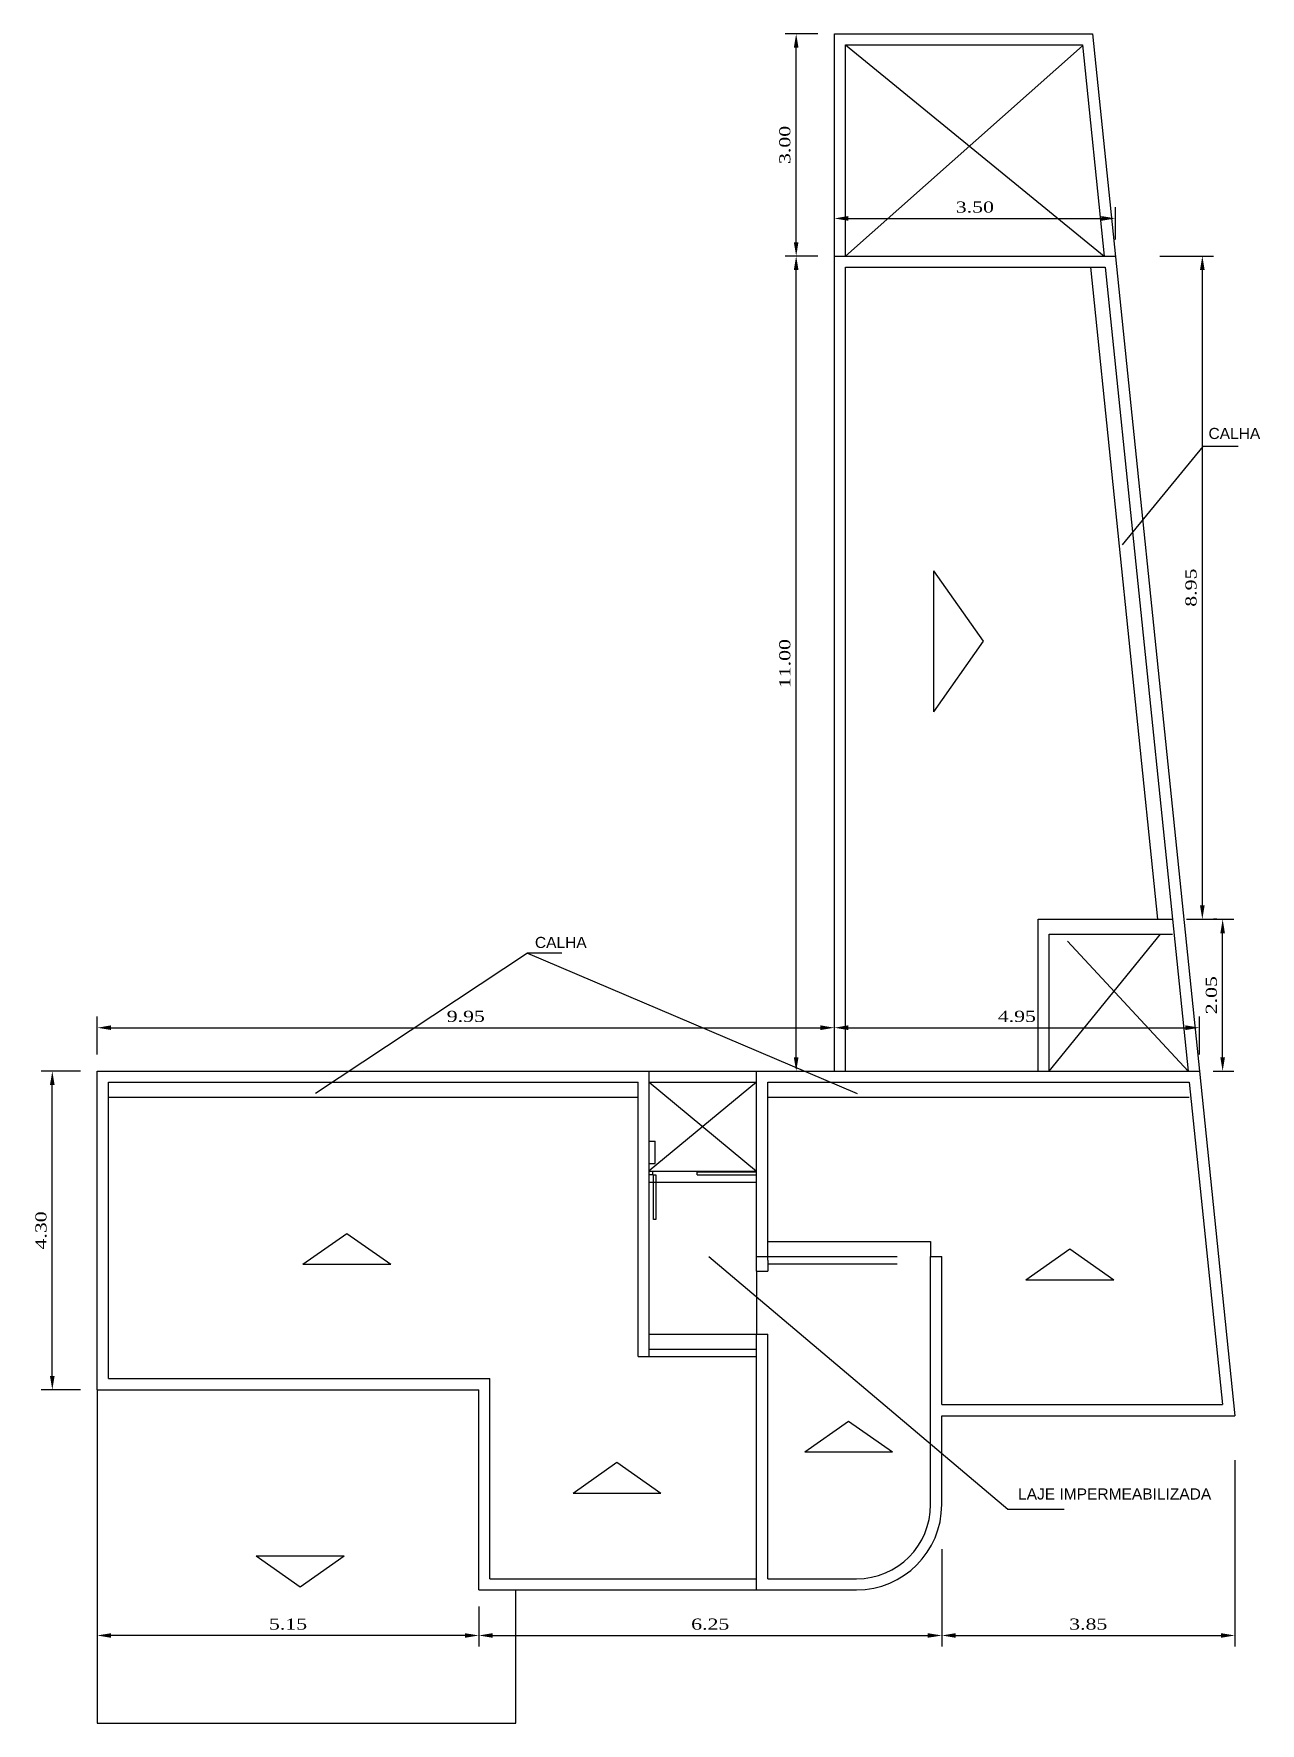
# Model space of a CAD drawing. Extents: x 2634 to 2816, y 1224 to 1357.
# Drawn here: x 2712.92 to 2729.48, y 1333.73 to 1356.53 of the extents above; entities that cross this region are included whole.
import ezdxf

# ---------------------------------------------------------------- set-up
doc = ezdxf.new("R2010")
doc.units = 0
doc.header["$LTSCALE"] = 35
doc.linetypes.add('DASHED', pattern=[0.75, 0.5, -0.25])
doc.linetypes.add('DASHED2', pattern=[0.375, 0.25, -0.125])
doc.layers.get('0').update_dxf_attribs({"linetype": 'CONTINUOUS'})
doc.layers.get('DEFPOINTS').update_dxf_attribs({"linetype": 'CONTINUOUS'})
for name, color, linetype in [('ALVENARIA', 1, 'CONTINUOUS'), ('FRACA', 2, 'CONTINUOUS'), ('MÉDIA', 4, 'CONTINUOUS')]:
    doc.layers.add(name, color=color, linetype=linetype)
doc.styles.add('REGUA60', font='times.ttf', dxfattribs={"width": 1.3})
doc.dimstyles.new('STANDARD$0', dxfattribs={"dimscale": 0.75, "dimtxt": 1.5, "dimasz": 0.01, "dimexe": 2, "dimexo": 3, "dimgap": 0.98, "dimtad": 1, "dimrnd": 0.5, "dimdsep": 46, "dimlunit": 6, "dimtxsty": 'REGUA60', "dimblk1": 'ARCHTICK', "dimblk2": 'ARCHTICK', "dimsah": 1, "dimcen": 4, "dimdle": 4, "dimclrt": 2, "dimaunit": 1, "dimadec": 0, "dimazin": 0, "dimtfac": 1, "dimtdec": 4, "dimtofl": 0, "dimtmove": 0, "dimatfit": 3, "dimldrblk": 'ARCHTICK', "dimfxl": 1, "dimtolj": 1, "dimtzin": 0, "dimarcsym": 0})

msp = doc.modelspace()

# ---------------------------------------------------------------- texts
at = {"layer": 'FRACA', "char_height": 0.15, "attachment_point": 1, "style": 'REGUA60'}
for insert in [(2728.777, 1351.215), (2719.684, 1344.346)]:
    msp.add_mtext('\\fArial|b0|i0|c0|p34;\\C4;CALHA', dxfattribs=dict(at, insert=insert))
at = {"layer": 'MÉDIA', "insert": (2726.206, 1336.903), "char_height": 0.15, "attachment_point": 1, "style": 'REGUA60'}
msp.add_mtext('\\fArial|b0|i0|c0|p34;\\C4;LAJE IMPERMEABILIZADA', dxfattribs=at)

# ---------------------------------------------------------------- blocks, each defined once
blk = doc.blocks.new('*D69')
at = {"layer": 'DEFPOINTS', "color": 0}
for p in [(2713.776, 1335.534), (2718.926, 1335.534), (2713.776, 1334.918)]:
    blk.add_point(p, dxfattribs=at)
at = {"layer": 'FRACA', "color": 0}
for p, q in [((2718.926, 1335.309), (2718.926, 1334.768)), ((2718.738, 1334.918), (2713.963, 1334.918))]:
    blk.add_line(p, q, dxfattribs=at)
for points in [[(2713.963, 1334.949), (2713.963, 1334.887), (2713.776, 1334.918)], [(2718.738, 1334.949), (2718.738, 1334.887), (2718.926, 1334.918)]]:
    blk.add_solid(points, dxfattribs=at)
at = {"layer": 'FRACA', "color": 2, "insert": (2716.351, 1335.07), "char_height": 0.15, "attachment_point": 5, "style": 'REGUA60'}
blk.add_mtext('\\A1;5.15', dxfattribs=at)
blk = doc.blocks.new('_ARCHTICK')
at = {"color": 0, "linetype": 'ByBlock', "const_width": 0.15}
blk.add_lwpolyline([(-0.5, -0.5), (0.5, 0.5)], dxfattribs=at)
blk = doc.blocks.new('*D70')
at = {"layer": 'DEFPOINTS', "color": 0}
for p in [(2725.176, 1336.684), (2718.926, 1335.534), (2725.176, 1334.918)]:
    blk.add_point(p, dxfattribs=at)
at = {"layer": 'FRACA', "color": 0}
for p, q in [((2725.176, 1336.084), (2725.176, 1334.768)), ((2718.926, 1334.934), (2718.926, 1334.768)), ((2719.113, 1334.918), (2724.988, 1334.918))]:
    blk.add_line(p, q, dxfattribs=at)
for points in [[(2719.113, 1334.949), (2719.113, 1334.887), (2718.926, 1334.918)], [(2724.988, 1334.949), (2724.988, 1334.887), (2725.176, 1334.918)]]:
    blk.add_solid(points, dxfattribs=at)
at = {"layer": 'FRACA', "color": 2, "insert": (2722.051, 1335.07), "char_height": 0.15, "attachment_point": 5, "style": 'REGUA60'}
blk.add_mtext('\\A1;6.25', dxfattribs=at)
blk = doc.blocks.new('*D71')
at = {"layer": 'DEFPOINTS', "color": 0}
for p in [(2729.133, 1337.884), (2725.176, 1336.684), (2729.133, 1334.918)]:
    blk.add_point(p, dxfattribs=at)
at = {"layer": 'FRACA', "color": 0}
for p, q in [((2729.133, 1337.284), (2729.133, 1334.768)), ((2725.176, 1336.084), (2725.176, 1334.768)), ((2725.363, 1334.918), (2728.945, 1334.918))]:
    blk.add_line(p, q, dxfattribs=at)
for points in [[(2725.363, 1334.949), (2725.363, 1334.887), (2725.176, 1334.918)], [(2728.945, 1334.949), (2728.945, 1334.887), (2729.133, 1334.918)]]:
    blk.add_solid(points, dxfattribs=at)
at = {"layer": 'FRACA', "color": 2, "insert": (2727.154, 1335.07), "char_height": 0.15, "attachment_point": 5, "style": 'REGUA60'}
blk.add_mtext('\\A1;3.85', dxfattribs=at)
blk = doc.blocks.new('*D72')
at = {"layer": 'DEFPOINTS', "color": 0}
for p in [(2713.169, 1342.534), (2713.776, 1342.534), (2713.776, 1338.234)]:
    blk.add_point(p, dxfattribs=at)
at = {"layer": 'FRACA', "color": 0}
for p, q in [((2713.551, 1342.534), (2713.019, 1342.534)), ((2713.169, 1338.421), (2713.169, 1342.346)), ((2713.551, 1338.234), (2713.019, 1338.234))]:
    blk.add_line(p, q, dxfattribs=at)
for points in [[(2713.137, 1342.346), (2713.2, 1342.346), (2713.169, 1342.534)], [(2713.137, 1338.421), (2713.2, 1338.421), (2713.169, 1338.234)]]:
    blk.add_solid(points, dxfattribs=at)
at = {"layer": 'FRACA', "color": 2, "insert": (2713.017, 1340.384), "char_height": 0.15, "attachment_point": 5, "rotation": 90, "style": 'REGUA60'}
blk.add_mtext('\\A1;4.30', dxfattribs=at)
blk = doc.blocks.new('*D73')
at = {"layer": 'DEFPOINTS', "color": 0}
for p in [(2723.726, 1343.12), (2713.776, 1342.534), (2723.726, 1342.534)]:
    blk.add_point(p, dxfattribs=at)
at = {"layer": 'FRACA', "color": 0}
for p, q in [((2713.776, 1342.759), (2713.776, 1343.27)), ((2713.963, 1343.12), (2723.538, 1343.12))]:
    blk.add_line(p, q, dxfattribs=at)
for points in [[(2713.963, 1343.152), (2713.963, 1343.089), (2713.776, 1343.12)], [(2723.538, 1343.152), (2723.538, 1343.089), (2723.726, 1343.12)]]:
    blk.add_solid(points, dxfattribs=at)
at = {"layer": 'FRACA', "color": 2, "insert": (2718.751, 1343.272), "char_height": 0.15, "attachment_point": 5, "style": 'REGUA60'}
blk.add_mtext('\\A1;9.95', dxfattribs=at)
blk = doc.blocks.new('*D74')
at = {"layer": 'DEFPOINTS', "color": 0}
for p in [(2728.654, 1343.12), (2723.726, 1342.534), (2728.654, 1342.534)]:
    blk.add_point(p, dxfattribs=at)
at = {"layer": 'FRACA', "color": 0}
for p, q in [((2728.654, 1342.759), (2728.654, 1343.27)), ((2723.913, 1343.12), (2728.466, 1343.12))]:
    blk.add_line(p, q, dxfattribs=at)
for points in [[(2723.913, 1343.152), (2723.913, 1343.089), (2723.726, 1343.12)], [(2728.466, 1343.152), (2728.466, 1343.089), (2728.654, 1343.12)]]:
    blk.add_solid(points, dxfattribs=at)
at = {"layer": 'FRACA', "color": 2, "insert": (2726.19, 1343.272), "char_height": 0.15, "attachment_point": 5, "style": 'REGUA60'}
blk.add_mtext('\\A1;4.95', dxfattribs=at)
blk = doc.blocks.new('*D75')
at = {"layer": 'DEFPOINTS', "color": 0}
for p in [(2723.211, 1353.534), (2723.726, 1353.534), (2723.726, 1342.534)]:
    blk.add_point(p, dxfattribs=at)
at = {"layer": 'FRACA', "color": 0}
for p, q in [((2723.501, 1353.534), (2723.061, 1353.534)), ((2723.211, 1342.721), (2723.211, 1353.346))]:
    blk.add_line(p, q, dxfattribs=at)
for points in [[(2723.179, 1353.346), (2723.242, 1353.346), (2723.211, 1353.534)], [(2723.179, 1342.721), (2723.242, 1342.721), (2723.211, 1342.534)]]:
    blk.add_solid(points, dxfattribs=at)
at = {"layer": 'FRACA', "color": 2, "insert": (2723.059, 1348.034), "char_height": 0.15, "attachment_point": 5, "rotation": 90, "style": 'REGUA60'}
blk.add_mtext('\\A1;11.00', dxfattribs=at)
blk = doc.blocks.new('*D76')
at = {"layer": 'DEFPOINTS', "color": 0}
for p in [(2723.211, 1356.534), (2723.726, 1356.534), (2723.726, 1353.534)]:
    blk.add_point(p, dxfattribs=at)
at = {"layer": 'FRACA', "color": 0}
for p, q in [((2723.501, 1356.534), (2723.061, 1356.534)), ((2723.211, 1353.721), (2723.211, 1356.346))]:
    blk.add_line(p, q, dxfattribs=at)
for points in [[(2723.179, 1356.346), (2723.242, 1356.346), (2723.211, 1356.534)], [(2723.179, 1353.721), (2723.242, 1353.721), (2723.211, 1353.534)]]:
    blk.add_solid(points, dxfattribs=at)
at = {"layer": 'FRACA', "color": 2, "insert": (2723.059, 1355.034), "char_height": 0.15, "attachment_point": 5, "rotation": 90, "style": 'REGUA60'}
blk.add_mtext('\\A1;3.00', dxfattribs=at)
blk = doc.blocks.new('*D77')
at = {"layer": 'DEFPOINTS', "color": 0}
for p in [(2727.52, 1354.042), (2723.726, 1353.534), (2727.52, 1353.534)]:
    blk.add_point(p, dxfattribs=at)
at = {"layer": 'FRACA', "color": 0}
for p, q in [((2727.52, 1353.759), (2727.52, 1354.192)), ((2723.913, 1354.042), (2727.332, 1354.042))]:
    blk.add_line(p, q, dxfattribs=at)
for points in [[(2723.913, 1354.074), (2723.913, 1354.011), (2723.726, 1354.042)], [(2727.332, 1354.074), (2727.332, 1354.011), (2727.52, 1354.042)]]:
    blk.add_solid(points, dxfattribs=at)
at = {"layer": 'FRACA', "color": 2, "insert": (2725.623, 1354.194), "char_height": 0.15, "attachment_point": 5, "style": 'REGUA60'}
blk.add_mtext('\\A1;3.50', dxfattribs=at)
blk = doc.blocks.new('*D78')
at = {"layer": 'DEFPOINTS', "color": 0}
for p in [(2728.291, 1344.584), (2728.968, 1344.584), (2728.654, 1342.534)]:
    blk.add_point(p, dxfattribs=at)
at = {"layer": 'FRACA', "color": 0}
for p, q in [((2728.479, 1344.584), (2729.118, 1344.584)), ((2728.968, 1342.721), (2728.968, 1344.396)), ((2728.841, 1342.534), (2729.118, 1342.534))]:
    blk.add_line(p, q, dxfattribs=at)
for points in [[(2728.937, 1344.396), (2728.999, 1344.396), (2728.968, 1344.584)], [(2728.937, 1342.721), (2728.999, 1342.721), (2728.968, 1342.534)]]:
    blk.add_solid(points, dxfattribs=at)
at = {"layer": 'FRACA', "color": 2, "insert": (2728.817, 1343.559), "char_height": 0.15, "attachment_point": 5, "rotation": 90, "style": 'REGUA60'}
blk.add_mtext('\\A1;2.05', dxfattribs=at)
blk = doc.blocks.new('*D79')
at = {"layer": 'DEFPOINTS', "color": 0}
for p in [(2727.52, 1353.534), (2728.694, 1353.534), (2728.291, 1344.584)]:
    blk.add_point(p, dxfattribs=at)
at = {"layer": 'FRACA', "color": 0}
for p, q in [((2728.12, 1353.534), (2728.844, 1353.534)), ((2728.694, 1344.771), (2728.694, 1353.346)), ((2728.891, 1344.584), (2728.844, 1344.584))]:
    blk.add_line(p, q, dxfattribs=at)
for points in [[(2728.662, 1353.346), (2728.725, 1353.346), (2728.694, 1353.534)], [(2728.662, 1344.771), (2728.725, 1344.771), (2728.694, 1344.584)]]:
    blk.add_solid(points, dxfattribs=at)
at = {"layer": 'FRACA', "color": 2, "insert": (2728.542, 1349.059), "char_height": 0.15, "attachment_point": 5, "rotation": 90, "style": 'REGUA60'}
blk.add_mtext('\\A1;8.95', dxfattribs=at)

# ---------------------------------------------------------------- dimensions: what is measured, and where the dimension line sits
at = {"layer": 'FRACA'}
for base, p1, p2, override, picture, middle in [((2723.211, 1356.534), (2723.726, 1353.534), (2723.726, 1356.534), {"dimtxt": 0.2, "dimasz": 0.25, "dimexe": 0.2, "dimexo": 0.3, "dimgap": 0.1, "dimtoh": 1, "dimlfac": -1, "dimrnd": 0, "dimzin": 7, "dimlunit": 2, "dimsah": 0, "dimdle": 0.1, "dimse1": 1, "dimtofl": 1, "dimatfit": 0}, '*D76', (2723.059, 1355.034)), ((2723.211, 1353.534), (2723.726, 1342.534), (2723.726, 1353.534), {"dimtxt": 0.2, "dimasz": 0.25, "dimexe": 0.2, "dimexo": 0.3, "dimgap": 0.1, "dimtoh": 1, "dimlfac": -1, "dimrnd": 0, "dimzin": 7, "dimlunit": 2, "dimsah": 0, "dimdle": 0.1, "dimse1": 1, "dimtofl": 1, "dimatfit": 0}, '*D75', (2723.059, 1348.034)), ((2728.694, 1353.534), (2728.291, 1344.584), (2727.52, 1353.534), {"dimtxt": 0.2, "dimasz": 0.25, "dimexe": 0.2, "dimexo": 0.8, "dimgap": 0.1, "dimtoh": 1, "dimlfac": -1, "dimrnd": 0, "dimzin": 7, "dimlunit": 2, "dimsah": 0, "dimdle": 0.1, "dimtofl": 1, "dimatfit": 0}, '*D79', (2728.542, 1349.059)), ((2728.968, 1344.584), (2728.654, 1342.534), (2728.291, 1344.584), {"dimtxt": 0.2, "dimasz": 0.25, "dimexe": 0.2, "dimexo": 0.25, "dimgap": 0.1, "dimtoh": 1, "dimlfac": -1, "dimrnd": 0, "dimzin": 7, "dimlunit": 2, "dimsah": 0, "dimdle": 0.1, "dimtofl": 1, "dimatfit": 0}, '*D78', (2728.817, 1343.559)), ((2713.169, 1342.534), (2713.776, 1338.234), (2713.776, 1342.534), {"dimtxt": 0.2, "dimasz": 0.25, "dimexe": 0.2, "dimexo": 0.3, "dimgap": 0.1, "dimtoh": 1, "dimlfac": -1, "dimrnd": 0, "dimzin": 7, "dimlunit": 2, "dimsah": 0, "dimdle": 0.1, "dimtofl": 1, "dimatfit": 0}, '*D72', (2713.017, 1340.384))]:
    dim = msp.add_linear_dim(base=base, p1=p1, p2=p2, angle=90, dimstyle='STANDARD$0', override=override, dxfattribs=at)
    dim.commit()
    dim.dimension.update_dxf_attribs({"geometry": picture, "text_midpoint": middle})
for base, p1, p2, override, picture, middle in [((2727.52, 1354.042), (2723.726, 1353.534), (2727.52, 1353.534), {"dimtxt": 0.2, "dimasz": 0.25, "dimexe": 0.2, "dimexo": 0.3, "dimgap": 0.1, "dimtoh": 1, "dimlfac": -1, "dimrnd": 3.5, "dimzin": 7, "dimlunit": 2, "dimsah": 0, "dimdle": 0.1, "dimse1": 1, "dimtofl": 1, "dimatfit": 0}, '*D77', (2725.623, 1354.194)), ((2723.726, 1343.12), (2713.776, 1342.534), (2723.726, 1342.534), {"dimtxt": 0.2, "dimasz": 0.25, "dimexe": 0.2, "dimexo": 0.3, "dimgap": 0.1, "dimtoh": 1, "dimlfac": -1, "dimrnd": 0, "dimzin": 7, "dimlunit": 2, "dimsah": 0, "dimdle": 0.1, "dimse2": 1, "dimtofl": 1, "dimatfit": 0}, '*D73', (2718.751, 1343.272)), ((2728.654, 1343.12), (2723.726, 1342.534), (2728.654, 1342.534), {"dimtxt": 0.2, "dimasz": 0.25, "dimexe": 0.2, "dimexo": 0.3, "dimgap": 0.1, "dimtoh": 1, "dimlfac": -1, "dimrnd": 4.95, "dimzin": 7, "dimlunit": 2, "dimsah": 0, "dimdle": 0.1, "dimse1": 1, "dimtofl": 1, "dimatfit": 0}, '*D74', (2726.19, 1343.272)), ((2729.133, 1334.918), (2725.176, 1336.684), (2729.133, 1337.884), {"dimtxt": 0.2, "dimasz": 0.25, "dimexe": 0.2, "dimexo": 0.8, "dimgap": 0.1, "dimtoh": 1, "dimlfac": -1, "dimrnd": 3.85, "dimzin": 7, "dimlunit": 2, "dimsah": 0, "dimdle": 0.1, "dimtofl": 1, "dimatfit": 0}, '*D71', (2727.154, 1335.07)), ((2725.176, 1334.918), (2718.926, 1335.534), (2725.176, 1336.684), {"dimtxt": 0.2, "dimasz": 0.25, "dimexe": 0.2, "dimexo": 0.8, "dimgap": 0.1, "dimtoh": 1, "dimlfac": -1, "dimrnd": 0, "dimzin": 7, "dimlunit": 2, "dimsah": 0, "dimdle": 0.1, "dimtofl": 1, "dimatfit": 0}, '*D70', (2722.051, 1335.07)), ((2713.776, 1334.918), (2718.926, 1335.534), (2713.776, 1335.534), {"dimtxt": 0.2, "dimasz": 0.25, "dimexe": 0.2, "dimexo": 0.3, "dimgap": 0.1, "dimtoh": 1, "dimlfac": -1, "dimrnd": 0, "dimzin": 7, "dimlunit": 2, "dimsah": 0, "dimdle": 0.1, "dimse2": 1, "dimtofl": 1, "dimatfit": 0}, '*D69', (2716.351, 1335.07))]:
    dim = msp.add_linear_dim(base=base, p1=p1, p2=p2, dimstyle='STANDARD$0', override=override, dxfattribs=at)
    dim.commit()
    dim.dimension.update_dxf_attribs({"geometry": picture, "text_midpoint": middle})

# ---------------------------------------------------------------- linework, layer by layer
at = {"layer": 'ALVENARIA'}
for p, q in [((2728.291, 1344.584), (2728.503, 1342.534)), ((2713.776, 1342.534), (2721.226, 1342.534)), ((2713.776, 1338.234), (2713.776, 1342.534)), ((2721.226, 1338.684), (2721.226, 1342.534)), ((2722.676, 1339.984), (2722.676, 1342.534)), ((2722.676, 1342.534), (2728.654, 1342.534)), ((2728.654, 1342.534), (2729.133, 1337.884)), ((2713.926, 1342.384), (2721.076, 1342.384)), ((2713.926, 1338.384), (2713.926, 1342.384)), ((2721.076, 1338.684), (2721.076, 1342.384)), ((2722.826, 1342.384), (2728.518, 1342.384)), ((2722.826, 1339.984), (2722.826, 1342.384)), ((2728.518, 1342.384), (2728.967, 1338.034)), ((2722.676, 1340.034), (2722.826, 1340.034)), ((2722.676, 1339.834), (2722.676, 1339.984)), ((2722.826, 1339.984), (2722.826, 1339.834)), ((2725.026, 1336.684), (2725.026, 1340.034)), ((2725.026, 1340.034), (2725.176, 1340.034)), ((2725.176, 1338.034), (2725.176, 1340.034)), ((2722.676, 1339.834), (2722.826, 1339.834)), ((2722.676, 1335.534), (2722.676, 1338.984)), ((2722.676, 1338.984), (2722.826, 1338.984)), ((2722.826, 1335.684), (2722.826, 1338.984)), ((2721.076, 1338.684), (2721.226, 1338.684)), ((2713.926, 1338.384), (2719.076, 1338.384)), ((2719.076, 1335.684), (2719.076, 1338.384)), ((2713.776, 1338.234), (2718.926, 1338.234)), ((2718.926, 1335.534), (2718.926, 1338.234)), ((2725.176, 1338.034), (2728.967, 1338.034)), ((2725.176, 1337.884), (2729.133, 1337.884)), ((2725.176, 1336.684), (2725.176, 1337.884)), ((2719.076, 1335.684), (2722.676, 1335.684)), ((2722.826, 1335.684), (2724.026, 1335.684)), ((2718.926, 1335.534), (2722.826, 1335.534)), ((2722.826, 1335.534), (2724.026, 1335.534))]:
    msp.add_line(p, q, dxfattribs=at)
for radius in [1.15, 1]:
    msp.add_arc((2724.026, 1336.684), radius, 270, 0, dxfattribs=at)
at = {"layer": 'FRACA'}
for p, q in [((2728.7, 1350.962), (2727.61, 1349.636)), ((2729.176, 1350.962), (2728.7, 1350.962)), ((2719.586, 1344.125), (2716.722, 1342.233)), ((2720.047, 1344.125), (2719.586, 1344.125)), ((2719.586, 1344.125), (2724.035, 1342.233)), ((2721.226, 1342.534), (2722.676, 1342.534)), ((2721.226, 1342.384), (2722.676, 1342.384)), ((2721.226, 1341.589), (2721.306, 1341.589)), ((2721.306, 1341.289), (2721.306, 1341.589)), ((2721.226, 1341.289), (2721.306, 1341.289)), ((2721.226, 1341.184), (2722.676, 1341.184)), ((2721.226, 1341.034), (2722.676, 1341.034)), ((2722.826, 1340.234), (2725.026, 1340.234)), ((2725.026, 1340.234), (2725.026, 1340.034)), ((2726.068, 1336.616), (2722.03, 1340.028)), ((2722.676, 1339.834), (2722.676, 1338.984)), ((2721.226, 1338.984), (2722.676, 1338.984)), ((2726.827, 1336.616), (2726.068, 1336.616))]:
    msp.add_line(p, q, dxfattribs=at)
at = {"layer": 'FRACA', "linetype": 'DASHED2', "ltscale": 0.2}
for p, q in [((2722.826, 1340.034), (2725.026, 1340.034)), ((2722.826, 1339.934), (2725.026, 1339.934)), ((2721.226, 1338.784), (2722.676, 1338.784)), ((2721.226, 1338.684), (2722.676, 1338.684))]:
    msp.add_line(p, q, dxfattribs=at)
at = {"layer": 'MÉDIA'}
for p, q in [((2723.726, 1356.534), (2727.21, 1356.534)), ((2723.726, 1342.534), (2723.726, 1356.534)), ((2723.876, 1356.384), (2727.369, 1353.534)), ((2723.876, 1353.534), (2723.876, 1356.384)), ((2723.876, 1356.384), (2727.075, 1356.384)), ((2727.075, 1356.384), (2727.369, 1353.534)), ((2727.21, 1356.534), (2728.654, 1342.534)), ((2723.876, 1353.534), (2727.076, 1356.371)), ((2723.726, 1353.534), (2727.52, 1353.534)), ((2723.876, 1342.534), (2723.876, 1353.384)), ((2723.876, 1353.384), (2727.384, 1353.384)), ((2727.183, 1353.384), (2728.09, 1344.584)), ((2727.384, 1353.384), (2728.291, 1344.584)), ((2725.74, 1348.336), (2725.069, 1349.288)), ((2725.069, 1347.384), (2725.069, 1349.288)), ((2725.069, 1347.384), (2725.74, 1348.336)), ((2726.626, 1342.534), (2728.129, 1344.384)), ((2726.626, 1342.534), (2726.626, 1344.384)), ((2726.626, 1344.384), (2728.291, 1344.384)), ((2728.503, 1342.534), (2726.874, 1344.289)), ((2722.676, 1342.384), (2721.226, 1341.189)), ((2721.226, 1342.384), (2722.676, 1341.184)), ((2713.926, 1342.184), (2721.076, 1342.184)), ((2722.826, 1342.184), (2728.518, 1342.184)), ((2721.276, 1341.134), (2721.226, 1341.134)), ((2721.276, 1341.134), (2721.276, 1341.184)), ((2721.276, 1341.134), (2721.316, 1341.134)), ((2721.286, 1340.534), (2721.286, 1341.134)), ((2721.316, 1341.134), (2721.316, 1340.534)), ((2721.876, 1341.134), (2721.876, 1341.184)), ((2721.876, 1341.175), (2722.676, 1341.175)), ((2721.876, 1341.134), (2722.676, 1341.134)), ((2721.316, 1340.534), (2721.286, 1340.534)), ((2717.145, 1340.34), (2716.552, 1339.923)), ((2717.737, 1339.923), (2717.145, 1340.34)), ((2726.906, 1340.132), (2726.313, 1339.715)), ((2727.498, 1339.715), (2726.906, 1340.132)), ((2717.737, 1339.923), (2716.552, 1339.923)), ((2727.498, 1339.715), (2726.313, 1339.715)), ((2713.776, 1338.234), (2713.776, 1333.734)), ((2723.918, 1337.808), (2723.326, 1337.391)), ((2724.511, 1337.391), (2723.918, 1337.808)), ((2720.792, 1337.253), (2720.2, 1336.836)), ((2721.385, 1336.836), (2720.792, 1337.253)), ((2724.511, 1337.391), (2723.326, 1337.391)), ((2721.385, 1336.836), (2720.2, 1336.836)), ((2715.923, 1335.991), (2717.108, 1335.991)), ((2715.923, 1335.991), (2716.515, 1335.573)), ((2716.515, 1335.573), (2717.108, 1335.991)), ((2719.426, 1333.734), (2719.426, 1335.534)), ((2713.776, 1333.734), (2719.426, 1333.734))]:
    msp.add_line(p, q, dxfattribs=at)
at = {"layer": 'MÉDIA', "linetype": 'DASHED', "ltscale": 0.2}
for p, q in [((2726.476, 1344.584), (2728.291, 1344.584)), ((2726.476, 1342.534), (2726.476, 1344.584))]:
    msp.add_line(p, q, dxfattribs=at)

msp.set_redraw_order([(e.dxf.handle, doc.entitydb.next_handle()) for e in msp.query("TEXT MTEXT ATTDEF DIMENSION ARC_DIMENSION")])  # texts and dimensions are drawn at this point

doc.saveas('drawing.dxf')
